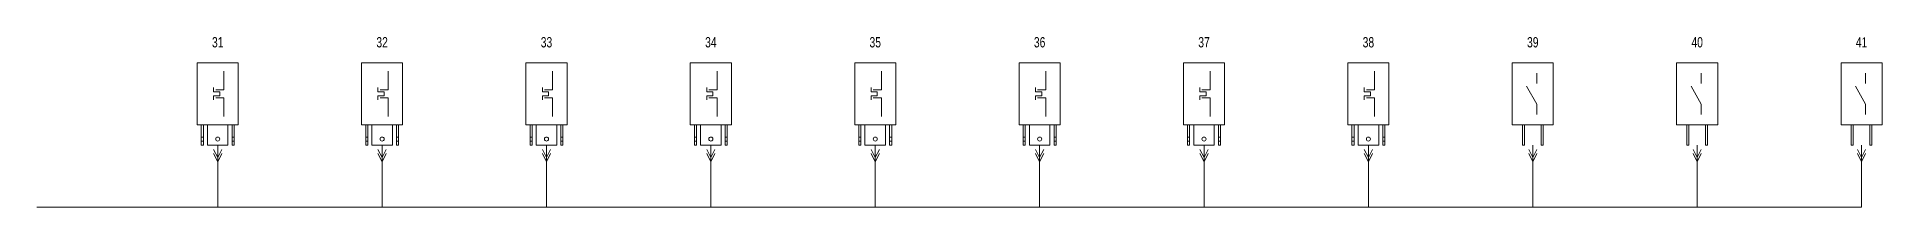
# Model space of a CAD drawing. Header units: millimetres. Extents: x -1553 to 3050, y 170 to 1953.
# Drawn here: x 1512 to 2410, y 1870 to 1953 of the extents above; entities that cross this region are included whole.
import ezdxf

# ---------------------------------------------------------------- set-up
doc = ezdxf.new("R2010")
doc.units = ezdxf.units.MM
doc.layers.add('drawing', color=7, linetype='CONTINUOUS', lineweight=0)
doc.styles.get("Standard").update_dxf_attribs({"font": 'txt', "width": 0.75})

msp = doc.modelspace()

# ---------------------------------------------------------------- texts
at = {"layer": 'drawing', "char_height": 5, "width": 100, "attachment_point": 5}
for s, insert in [('31', (1600, 1950)), ('32', (1680, 1950)), ('33', (1760, 1950)), ('34', (1840, 1950)), ('35', (1920, 1950)), ('36', (2000, 1950)), ('37', (2080, 1950)), ('38', (2160, 1950)), ('39', (2240, 1950)), ('40', (2320, 1950)), ('41', (2400, 1950))]:
    msp.add_mtext(s, dxfattribs=dict(at, insert=insert))

# ---------------------------------------------------------------- blocks, each defined once
blk = doc.blocks.new('vac-relay')
at = {"layer": 'drawing'}
for p, q in [((0, -10), (0, 10)), ((0, 10), (30, 10)), ((30, 10), (30, -10)), ((-10, 7), (-10, 8)), ((-10, 8), (0, 8)), ((0, 7), (-10, 7)), ((-10, -5), (-10, 5)), ((-10, 5), (0, 5)), ((-8, 7), (-8, 8)), ((-6, 7), (-6, 8)), ((14, 2), (12, 2)), ((13, -3), (13, 1)), ((14, -1), (14, 2)), ((16, -1), (16, 2)), ((16, 2), (18, 2)), ((17, 1), (17, -3)), ((0, -5), (-10, -5)), ((0, -7), (-10, -7)), ((-10, -7), (-10, -8)), ((-10, -8), (0, -8)), ((-8, -7), (-8, -8)), ((-6, -7), (-6, -8)), ((4, -3), (13, -3)), ((16, -1), (14, -1)), ((17, -3), (26, -3)), ((30, -10), (0, -10))]:
    blk.add_line(p, q, dxfattribs=at)
blk.add_circle((-7, 0), 1, dxfattribs=at)
blk = doc.blocks.new('end-switch')
at = {"layer": 'drawing'}
for p, q in [((0, 10), (30, 10)), ((0, -10), (0, 10)), ((30, 10), (30, -10)), ((0, 5), (-10, 5)), ((-10, 5), (-10, 4)), ((-10, 4), (0, 4)), ((10, -2), (18.66, 3)), ((0, -4), (-10, -4)), ((-10, -4), (-10, -5)), ((-10, -5), (0, -5)), ((0, -5), (0, -5)), ((5, -2), (10, -2)), ((20, -2), (25, -2)), ((30, -10), (0, -10))]:
    blk.add_line(p, q, dxfattribs=at)

# ---------------------------------------------------------------- linework, layer by layer
at = {"layer": 'drawing'}
for p, q in [((1598, 1898), (1600, 1894)), ((1600, 1892), (1598, 1896)), ((1600, 1870), (1600, 1900)), ((1600, 1894), (1602, 1898)), ((1602, 1896), (1600, 1892)), ((1678, 1898), (1680, 1894)), ((1680, 1892), (1678, 1896)), ((1680, 1870), (1680, 1900)), ((1680, 1894), (1682, 1898)), ((1682, 1896), (1680, 1892)), ((1758, 1898), (1760, 1894)), ((1760, 1892), (1758, 1896)), ((1760, 1870), (1760, 1900)), ((1760, 1894), (1762, 1898)), ((1762, 1896), (1760, 1892)), ((1838, 1898), (1840, 1894)), ((1840, 1892), (1838, 1896)), ((1840, 1870), (1840, 1900)), ((1840, 1894), (1842, 1898)), ((1842, 1896), (1840, 1892)), ((1918, 1898), (1920, 1894)), ((1920, 1892), (1918, 1896)), ((1920, 1870), (1920, 1900)), ((1920, 1894), (1922, 1898)), ((1922, 1896), (1920, 1892)), ((1998, 1898), (2000, 1894)), ((2000, 1892), (1998, 1896)), ((2000, 1870), (2000, 1900)), ((2000, 1894), (2002, 1898)), ((2002, 1896), (2000, 1892)), ((2078, 1898), (2080, 1894)), ((2080, 1892), (2078, 1896)), ((2080, 1870), (2080, 1900)), ((2080, 1894), (2082, 1898)), ((2082, 1896), (2080, 1892)), ((2158, 1898), (2160, 1894)), ((2160, 1892), (2158, 1896)), ((2160, 1870), (2160, 1900)), ((2160, 1894), (2162, 1898)), ((2162, 1896), (2160, 1892)), ((2238, 1898), (2240, 1894)), ((2240, 1892), (2238, 1896)), ((2240, 1870), (2240, 1900)), ((2240, 1894), (2242, 1898)), ((2242, 1896), (2240, 1892)), ((2318, 1898), (2320, 1894)), ((2320, 1892), (2318, 1896)), ((2320, 1870), (2320, 1900)), ((2320, 1894), (2322, 1898)), ((2322, 1896), (2320, 1892)), ((2398, 1898), (2400, 1894)), ((2400, 1892), (2398, 1896)), ((2400, 1870), (2400, 1900)), ((2400, 1900), (2400, 1900)), ((2400, 1894), (2402, 1898)), ((2402, 1896), (2400, 1892)), ((1512, 1870), (1600, 1870)), ((1600, 1870), (1680, 1870)), ((1680, 1870), (1760, 1870)), ((1760, 1870), (1840, 1870)), ((1840, 1870), (1920, 1870)), ((1920, 1870), (2000, 1870)), ((2000, 1870), (2080, 1870)), ((2080, 1870), (2160, 1870)), ((2160, 1870), (2240, 1870)), ((2240, 1870), (2320, 1870)), ((2320, 1870), (2400, 1870))]:
    msp.add_line(p, q, dxfattribs=at)

# ---------------------------------------------------------------- block references
at = {"layer": 'drawing', "rotation": 90}
for name, p in [('vac-relay', (1600, 1910)), ('vac-relay', (1680, 1910)), ('vac-relay', (1760, 1910)), ('vac-relay', (1840, 1910)), ('vac-relay', (1920, 1910)), ('vac-relay', (2000, 1910)), ('vac-relay', (2080, 1910)), ('vac-relay', (2160, 1910)), ('end-switch', (2240, 1910)), ('end-switch', (2320, 1910)), ('end-switch', (2400, 1910))]:
    msp.add_blockref(name, p, dxfattribs=at)

msp.set_redraw_order([(e.dxf.handle, doc.entitydb.next_handle()) for e in msp.query("TEXT MTEXT ATTDEF DIMENSION ARC_DIMENSION")])  # texts and dimensions are drawn at this point

doc.saveas('drawing.dxf')
